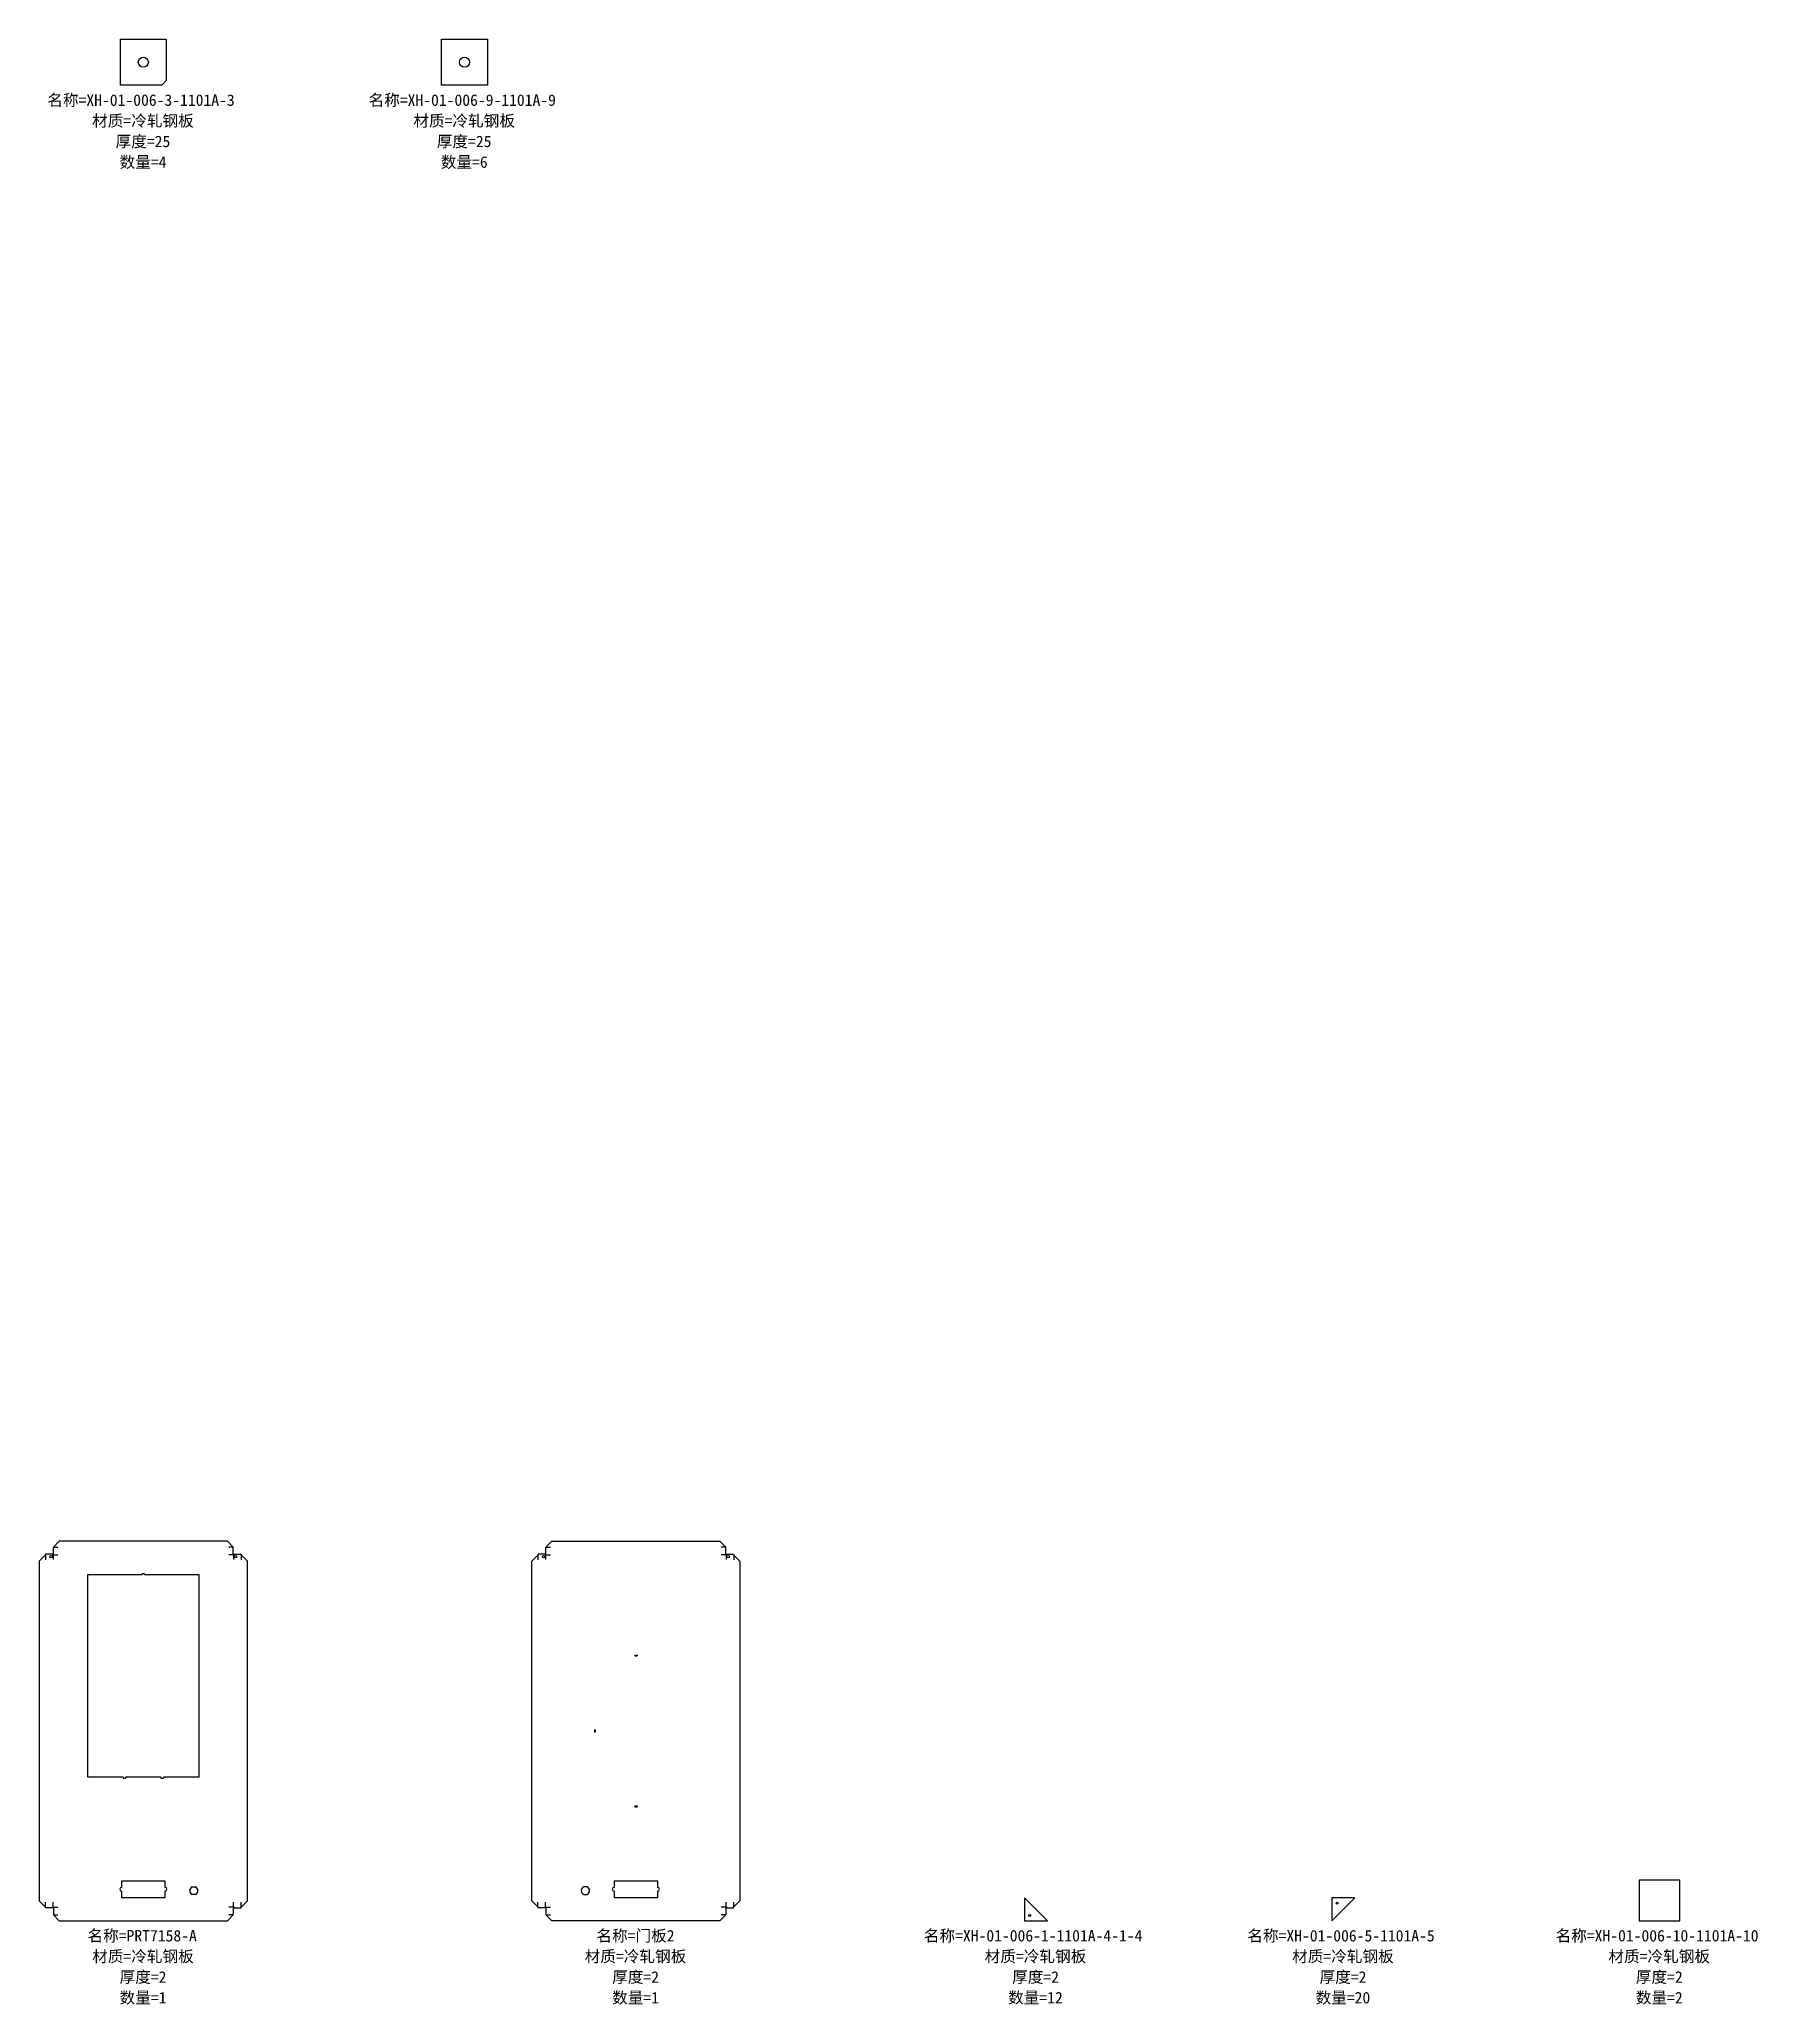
# Model space of a CAD drawing. Header units: millimetres. Extents: x -235 to 9947, y -22183 to 842.
# Drawn here: x -227 to 3518, y -16183 to -11900 of the extents above; entities that cross this region are included whole.
import ezdxf

# ---------------------------------------------------------------- set-up
doc = ezdxf.new("R2010")
doc.units = ezdxf.units.MM
for name, color, linetype in [('上折弯标线', 6, 'Continuous'), ('防拉孔线', 30, 'Continuous'), ('零件信息', 131, 'Continuous')]:
    doc.layers.add(name, color=color, linetype=linetype)
doc.styles.add('SLDTEXTSTYLE1', font='', dxfattribs={"bigfont": 'bigfont'})
doc.styles.get('SLDTEXTSTYLE1').set_extended_font_data('宋体')

msp = doc.modelspace()

# ---------------------------------------------------------------- texts
at = {"layer": '零件信息', "char_height": 25, "attachment_point": 2, "style": 'SLDTEXTSTYLE1'}
for s, insert in [('名称=XH-01-006-3-1101A-3', (-5.1, -12020)), ('名称=XH-01-006-9-1101A-9', (695, -12020)), ('材质=冷轧钢板', (-0.8, -12065)), ('材质=冷轧钢板', (699.2, -12065)), ('厚度=25', (-0.9, -12110)), ('厚度=25', (699.1, -12110)), ('数量=4', (-0.7, -12155)), ('数量=6', (699.3, -12155)), ('名称=PRT7158-A', (-2.6, -16020)), ('名称=门板2', (1072.5, -16020)), ('名称=XH-01-006-1-1101A-4-1-4', (1939.1, -16020)), ('名称=XH-01-006-5-1101A-5', (2610.1, -16020)), ('名称=XH-01-006-10-1101A-10', (3298.8, -16020)), ('材质=冷轧钢板', (-0.8, -16065)), ('材质=冷轧钢板', (1072.6, -16065)), ('材质=冷轧钢板', (1944.3, -16065)), ('材质=冷轧钢板', (2614.3, -16065)), ('材质=冷轧钢板', (3303.5, -16065)), ('厚度=2', (-0.7, -16110)), ('厚度=2', (1072.7, -16110)), ('厚度=2', (1944.4, -16110)), ('厚度=2', (2614.4, -16110)), ('厚度=2', (3303.6, -16110)), ('数量=1', (-0.7, -16155)), ('数量=1', (1072.7, -16155)), ('数量=12', (1944.2, -16155)), ('数量=20', (2614.2, -16155)), ('数量=2', (3303.6, -16155))]:
    msp.add_mtext(s, dxfattribs=dict(at, insert=insert))

# ---------------------------------------------------------------- linework, layer by layer
at = {"color": 7, "linetype": 'Continuous', "lineweight": 25}
for p, q in [((-50, -12000), (-50, -11900)), ((-50, -11900), (50, -11900)), ((50, -11900), (50, -11990)), ((650, -11900), (750, -11900)), ((650, -12000), (650, -11900)), ((750, -11900), (750, -12000)), ((50, -11990), (40, -12000)), ((40, -12000), (-50, -12000)), ((750, -12000), (650, -12000)), ((-213.8, -15203.3), (-226.7, -15216.2)), ((-213, -15203.2), (-213.8, -15203.3)), ((-213, -15200.8), (-213, -15203.2)), ((-197.2, -15200.8), (-213, -15200.8)), ((-197.2, -15203.2), (-197.2, -15200.8)), ((-196.4, -15202.9), (-197.2, -15203.2)), ((-196, -15202.1), (-196.4, -15202.9)), ((-196, -15185.5), (-183.1, -15172.6)), ((-196, -15185.5), (-196, -15186.3)), ((-196, -15202.1), (-196, -15186.3)), ((183.1, -15172.6), (-183.1, -15172.6)), ((183.1, -15172.6), (196, -15185.5)), ((196, -15186.3), (196, -15185.5)), ((196, -15202.1), (196, -15186.3)), ((196.4, -15202.9), (196, -15202.1)), ((197.2, -15203.2), (196.4, -15202.9)), ((197.2, -15203.2), (197.2, -15200.8)), ((197.2, -15200.8), (213, -15200.8)), ((213, -15200.8), (213, -15203.2)), ((213.8, -15203.3), (213, -15203.2)), ((226.7, -15216.2), (213.8, -15203.3)), ((846.7, -15216.2), (859.6, -15203.3)), ((860.4, -15203.2), (859.6, -15203.3)), ((860.4, -15200.8), (860.4, -15203.2)), ((876.2, -15200.8), (860.4, -15200.8)), ((876.2, -15203.2), (876.2, -15200.8)), ((877, -15202.9), (876.2, -15203.2)), ((877.4, -15202.1), (877, -15202.9)), ((890.3, -15172.6), (877.4, -15185.5)), ((877.4, -15185.5), (877.4, -15186.3)), ((877.4, -15202.1), (877.4, -15186.3)), ((890.3, -15172.6), (1256.6, -15172.6)), ((1269.5, -15185.5), (1256.6, -15172.6)), ((1269.4, -15186.3), (1269.5, -15185.5)), ((1269.4, -15202.1), (1269.4, -15186.3)), ((1269.8, -15202.9), (1269.4, -15202.1)), ((1270.6, -15203.2), (1269.8, -15202.9)), ((1270.6, -15203.2), (1270.6, -15200.8)), ((1270.6, -15200.8), (1286.4, -15200.8)), ((1286.4, -15200.8), (1286.4, -15203.2)), ((1287.2, -15203.3), (1286.4, -15203.2)), ((1287.2, -15203.3), (1300.1, -15216.2)), ((-226.7, -15216.2), (-226.7, -15956.4)), ((-121, -15245.3), (-2.6, -15245.3)), ((-121, -15687.3), (-121, -15245.3)), ((2.6, -15243.7), (-2.6, -15243.7)), ((-2.6, -15245.3), (-2.6, -15243.7)), ((2.6, -15245.3), (2.6, -15243.7)), ((2.6, -15245.3), (121, -15245.3)), ((121, -15245.3), (121, -15687.3)), ((226.7, -15956.4), (226.7, -15216.2)), ((846.7, -15956.4), (846.7, -15216.2)), ((1300.1, -15216.2), (1300.1, -15956.4)), ((1070.8, -15421.2), (1070.8, -15422.9)), ((1070.8, -15421.2), (1076, -15421.2)), ((1070.8, -15422.9), (1076, -15422.9)), ((1076, -15421.2), (1076, -15422.9)), ((983.3, -15583.7), (983.3, -15588.9)), ((985, -15583.7), (983.3, -15583.7)), ((985, -15588.9), (983.3, -15588.9)), ((985, -15583.7), (985, -15588.9)), ((-43.7, -15687.3), (-121, -15687.3)), ((-43.7, -15687.3), (-43.7, -15688.9)), ((-43.7, -15688.9), (-38.5, -15688.9)), ((-38.5, -15687.3), (-38.5, -15688.9)), ((38.5, -15687.3), (-38.5, -15687.3)), ((38.5, -15687.3), (38.5, -15688.9)), ((38.5, -15688.9), (43.7, -15688.9)), ((43.7, -15687.3), (43.7, -15688.9)), ((121, -15687.3), (43.7, -15687.3)), ((1070.8, -15749.7), (1076, -15749.7)), ((1070.8, -15749.7), (1070.8, -15751.4)), ((1070.8, -15751.4), (1076, -15751.4)), ((1076, -15749.7), (1076, -15751.4)), ((47.5, -15913.3), (-47.5, -15913.3)), ((-47.5, -15913.3), (-47.5, -15927.3)), ((47.5, -15927.3), (47.5, -15913.3)), ((106.4, -15926), (113.6, -15926)), ((967, -15926), (959.8, -15926)), ((1025.9, -15913.3), (1025.9, -15927.3)), ((1120.9, -15913.3), (1025.9, -15913.3)), ((1120.9, -15927.3), (1120.9, -15913.3)), ((3260.1, -15911.8), (3260.1, -15999.8)), ((3348.3, -15911.6), (3260.3, -15911.6)), ((3348.5, -15999.8), (3348.5, -15911.8)), ((-226.7, -15956.4), (-213.8, -15969.3)), ((-213.8, -15969.3), (-213, -15969.4)), ((-213, -15971.8), (-213, -15969.4)), ((-197.2, -15971.8), (-213, -15971.8)), ((-197.2, -15969.4), (-197.2, -15971.8)), ((-197.2, -15969.4), (-196.4, -15969.7)), ((-196.4, -15969.7), (-196, -15970.5)), ((-196, -15970.5), (-196, -15986.3)), ((-47.5, -15935.3), (-47.5, -15949.3)), ((-47.5, -15949.3), (47.5, -15949.3)), ((47.5, -15949.3), (47.5, -15935.3)), ((113.6, -15942.5), (106.4, -15942.5)), ((196, -15970.5), (196.4, -15969.7)), ((196, -15970.5), (196, -15986.3)), ((196.4, -15969.7), (197.2, -15969.4)), ((197.2, -15969.4), (197.2, -15971.8)), ((197.2, -15971.8), (213, -15971.8)), ((213, -15969.4), (213.8, -15969.3)), ((213, -15971.8), (213, -15969.4)), ((213.8, -15969.3), (226.7, -15956.4)), ((859.6, -15969.3), (846.7, -15956.4)), ((859.6, -15969.3), (860.4, -15969.4)), ((860.4, -15971.8), (860.4, -15969.4)), ((876.2, -15971.8), (860.4, -15971.8)), ((876.2, -15969.4), (876.2, -15971.8)), ((876.2, -15969.4), (877, -15969.7)), ((877, -15969.7), (877.4, -15970.5)), ((877.4, -15970.5), (877.4, -15986.3)), ((959.8, -15942.5), (967, -15942.5)), ((1025.9, -15935.3), (1025.9, -15949.3)), ((1025.9, -15949.3), (1120.9, -15949.3)), ((1120.9, -15949.3), (1120.9, -15935.3)), ((1269.4, -15970.5), (1269.8, -15969.7)), ((1269.4, -15970.5), (1269.4, -15986.3)), ((1269.8, -15969.7), (1270.6, -15969.4)), ((1270.6, -15969.4), (1270.6, -15971.8)), ((1270.6, -15971.8), (1286.4, -15971.8)), ((1286.4, -15969.4), (1287.2, -15969.3)), ((1286.4, -15971.8), (1286.4, -15969.4)), ((1300.1, -15956.4), (1287.2, -15969.3)), ((1920.1, -15950), (1920.1, -16000)), ((1970.1, -16000), (1920.1, -15950)), ((2590.1, -16000), (2640.1, -15950)), ((2640.1, -15950), (2590.1, -15950)), ((2590.1, -15950), (2590.1, -16000)), ((-196, -15986.3), (-196, -15987.1)), ((-196, -15987.1), (-183.1, -16000)), ((-183.1, -16000), (183.1, -16000)), ((183.1, -16000), (196, -15987.1)), ((196, -15987.1), (196, -15986.3)), ((877.4, -15986.3), (877.4, -15987.1)), ((890.3, -16000), (877.4, -15987.1)), ((1256.6, -16000), (890.3, -16000)), ((1269.5, -15987.1), (1256.6, -16000)), ((1269.5, -15987.1), (1269.4, -15986.3)), ((1920.1, -16000), (1970.1, -16000)), ((3260.3, -16000), (3348.3, -16000))]:
    msp.add_line(p, q, dxfattribs=at)
for centre, radius in [((0, -11950), 11), ((700, -11950), 11), ((-201.1, -15206.8), 2.6), ((201.1, -15206.8), 2.6), ((872.3, -15206.8), 2.6), ((1274.5, -15206.8), 2.6), ((2601.6, -15961.7), 2.1), ((1931.6, -15988.3), 2.1)]:
    msp.add_circle(centre, radius, dxfattribs=at)
for centre, radius, start, end in [((-47.5, -15931.3), 4, 90, 270), ((47.5, -15931.3), 4, 270, 90), ((110, -15934.3), 9, 113.5565, 246.4435), ((110, -15934.3), 9, 293.5565, 66.4435), ((963.4, -15934.3), 9, 113.5565, 246.4435), ((963.4, -15934.3), 9, 293.5565, 66.4435), ((1025.9, -15931.3), 4, 90, 270), ((1120.9, -15931.3), 4, 270, 90), ((3260.3, -15911.8), 0.2, 90, 180), ((3348.3, -15911.8), 0.2, 0, 90), ((3260.3, -15999.8), 0.2, 180, 270), ((3348.3, -15999.8), 0.2, 270, 0)]:
    msp.add_arc(centre, radius, start, end, dxfattribs=at)
at = {"layer": '上折弯标线'}
for p, q in [((-213.4, -15203.2), (-213.4, -15213.2)), ((-196.8, -15203), (-196.8, -15213)), ((-196.2, -15202.5), (-186.2, -15202.5)), ((-196, -15185.9), (-186, -15185.9)), ((196, -15185.9), (186, -15185.9)), ((196.2, -15202.5), (186.2, -15202.5)), ((196.8, -15203), (196.8, -15213)), ((213.4, -15203.2), (213.4, -15213.2)), ((860, -15203.2), (860, -15213.2)), ((876.6, -15203), (876.6, -15213)), ((877.2, -15202.5), (887.2, -15202.5)), ((877.4, -15185.9), (887.4, -15185.9)), ((1269.4, -15185.9), (1259.4, -15185.9)), ((1269.6, -15202.5), (1259.6, -15202.5)), ((1270.2, -15203), (1270.2, -15213)), ((1286.8, -15203.2), (1286.8, -15213.2)), ((-213.4, -15969.4), (-213.4, -15959.4)), ((-196.8, -15969.6), (-196.8, -15959.6)), ((-196.2, -15970.1), (-186.2, -15970.1)), ((196.2, -15970.1), (186.2, -15970.1)), ((196.8, -15969.6), (196.8, -15959.6)), ((213.4, -15969.4), (213.4, -15959.4)), ((860, -15969.4), (860, -15959.4)), ((876.6, -15969.6), (876.6, -15959.6)), ((877.2, -15970.1), (887.2, -15970.1)), ((1269.6, -15970.1), (1259.6, -15970.1)), ((1270.2, -15969.6), (1270.2, -15959.6)), ((1286.8, -15969.4), (1286.8, -15959.4)), ((-196, -15986.7), (-186, -15986.7)), ((196, -15986.7), (186, -15986.7)), ((877.4, -15986.7), (887.4, -15986.7)), ((1269.4, -15986.7), (1259.4, -15986.7))]:
    msp.add_line(p, q, dxfattribs=at)
at = {"layer": '防拉孔线'}
for p, q in [((-196.8, -15209.4), (-196.8, -15204.2)), ((196.8, -15204.2), (196.8, -15209.4)), ((876.6, -15209.4), (876.6, -15204.2)), ((1270.2, -15204.2), (1270.2, -15209.4))]:
    msp.add_line(p, q, dxfattribs=at)

msp.set_redraw_order([(e.dxf.handle, doc.entitydb.next_handle()) for e in msp.query("TEXT MTEXT ATTDEF DIMENSION ARC_DIMENSION")])  # texts and dimensions are drawn at this point

doc.saveas('drawing.dxf')
